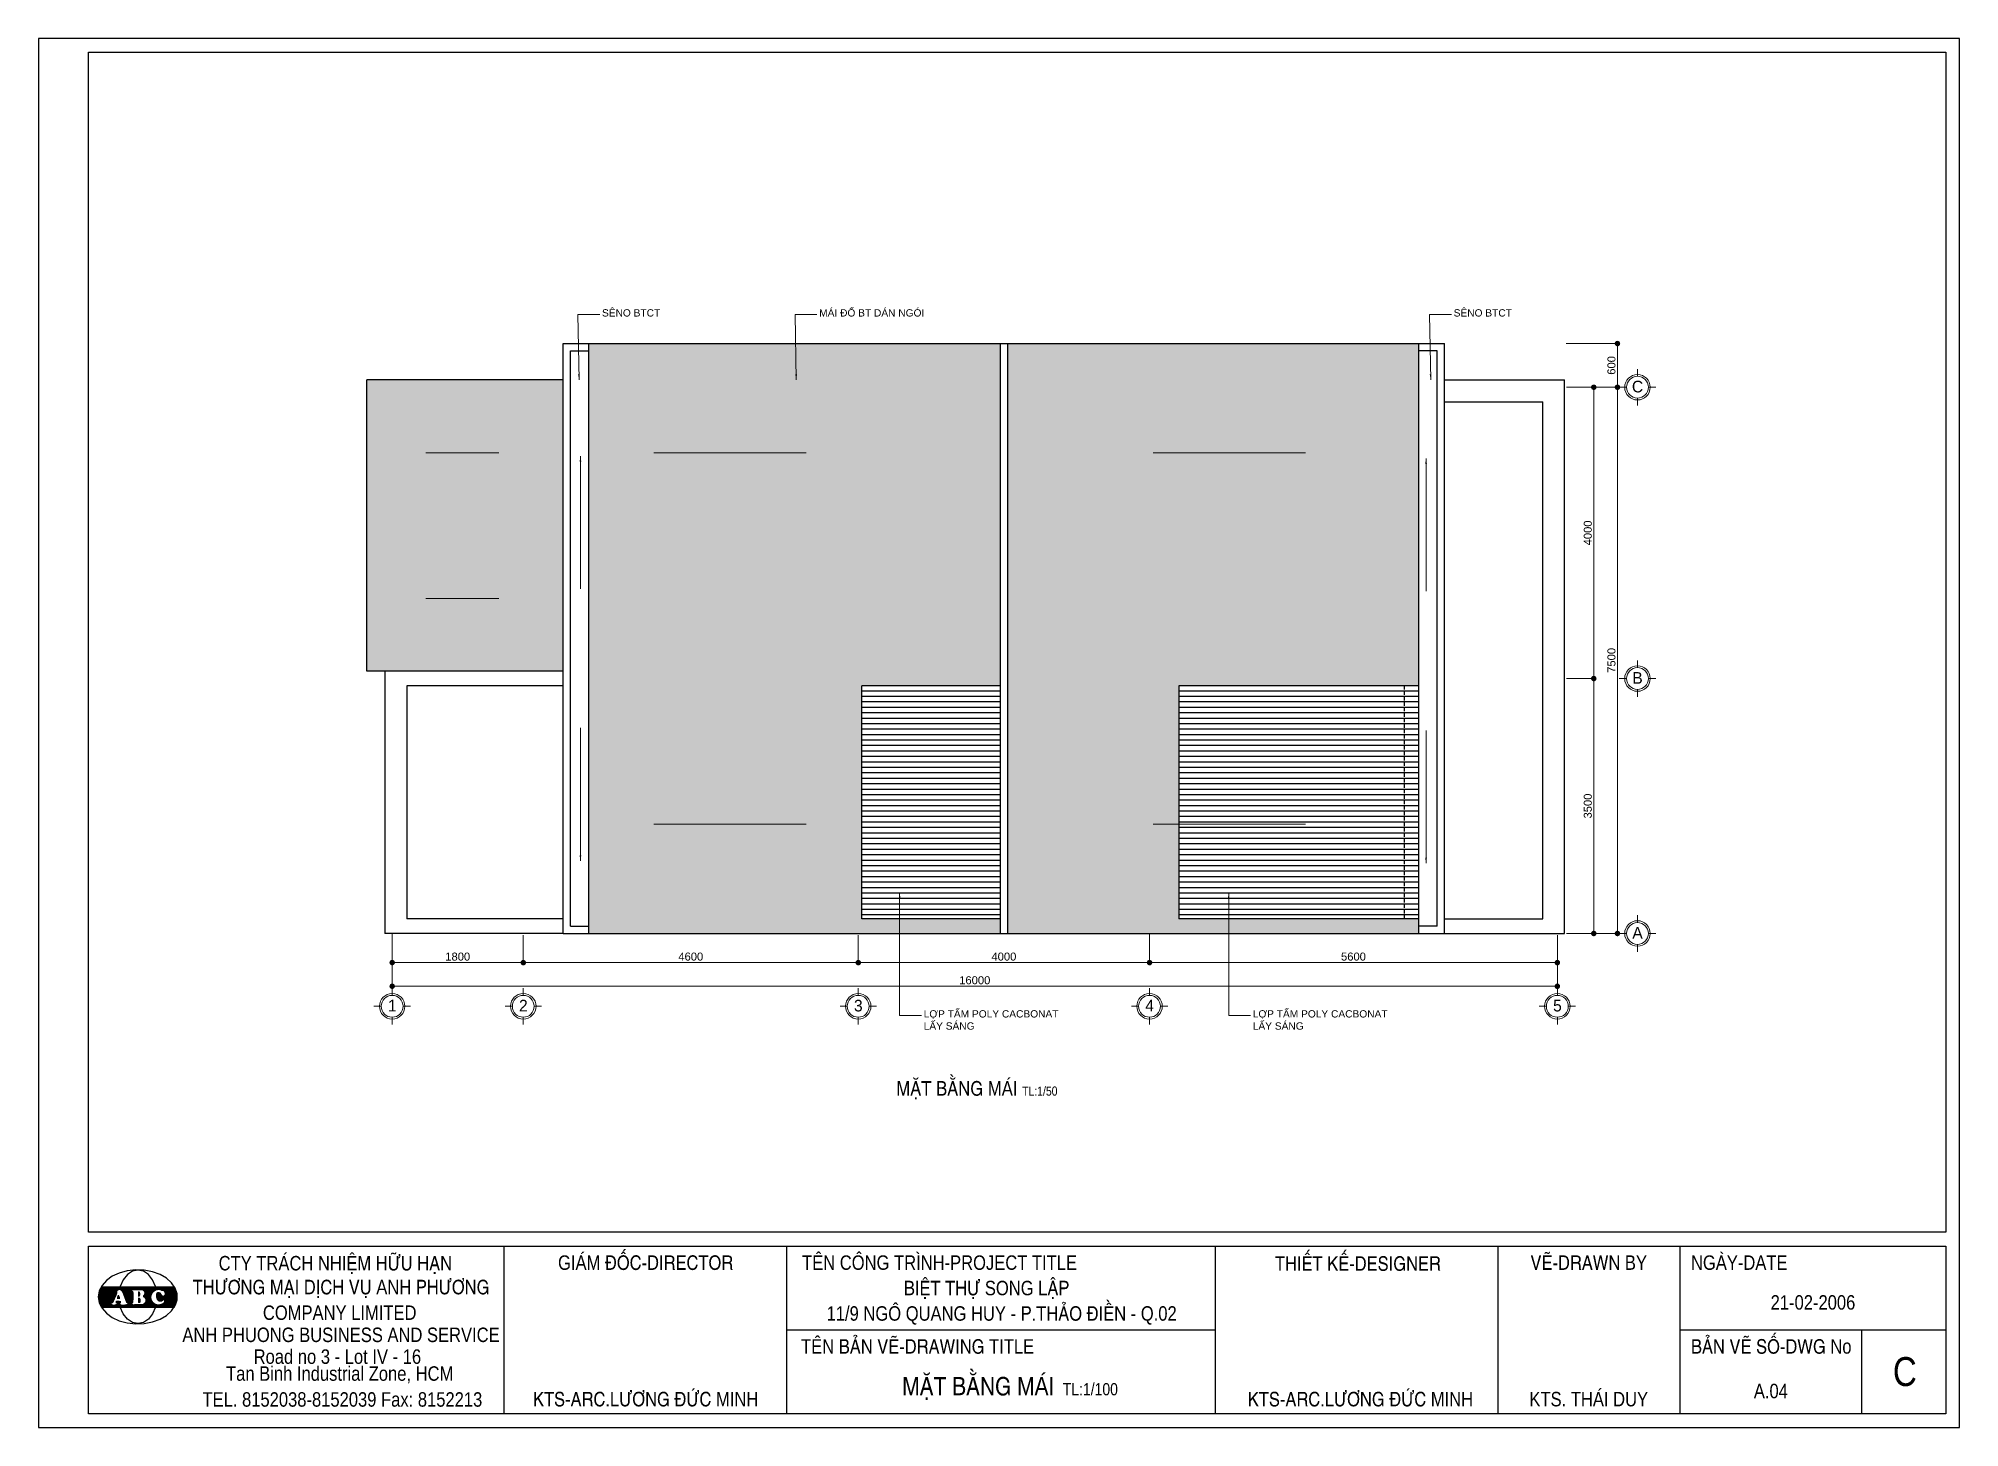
# Model space of a CAD drawing. Header units: millimetres. Extents: x -257631 to 60726, y -119421 to -4977.
# Drawn here: x -203084 to -150322, y -43125 to -4977 of the extents above; entities that cross this region are included whole.
import ezdxf
from ezdxf.enums import TextEntityAlignment as Align

# ---------------------------------------------------------------- set-up
doc = ezdxf.new("R2010")
doc.units = ezdxf.units.MM
doc.header["$LTSCALE"] = 400
doc.header["$MEASUREMENT"] = 0
doc.header["$PDMODE"] = 35
doc.linetypes.add('HIDDEN', pattern=[0.375, 0.25, -0.125])
for name, color, linetype in [('DIM', 144, 'Continuous'), ('HACTH', 8, 'Continuous'), ('hatch', 9, 'Continuous'), ('KHUNG', 5, 'Continuous'), ('net 2', 7, 'Continuous'), ('net 3', 144, 'Continuous'), ('THAY', 7, 'Continuous'), ('VTH-TRUC', 1, 'Continuous')]:
    doc.layers.add(name, color=color, linetype=linetype)
doc.styles.add('100_tieude', font='VAVOB.TTF', dxfattribs={"height": 500})
doc.styles.add('VNI-AVO', font='vhelven.ttf', dxfattribs={"height": 220})
doc.styles.add('VNI-HEL-CON', font='vhelvcn.ttf')
doc.dimstyles.new('10', dxfattribs={"dimscale": 0, "dimtxt": 2, "dimasz": 80, "dimexe": 100, "dimexo": 50, "dimgap": 50, "dimtad": 1, "dimdec": 0, "dimlfac": 0.1, "dimzin": 9, "dimtxsty": 'VNI-AVO', "dimblk": 'DOT', "dimcen": 0, "dimdle": 150, "dimclrd": 146, "dimclre": 146, "dimclrt": 7, "dimadec": 0, "dimazin": 0, "dimtfac": 1, "dimtdec": 0, "dimtix": 1, "dimtmove": 2, "dimatfit": 3, "dimfxl": 0, "dimlwd": 13, "dimlwe": 13, "dimarcsym": 0})
doc.dimstyles.new('style-50', dxfattribs={"dimscale": 0, "dimtxt": 2.3, "dimasz": 150, "dimexe": 50, "dimexo": 50, "dimgap": 50, "dimtad": 1, "dimdec": 0, "dimlfac": 0.5, "dimzin": 9, "dimtxsty": 'VNI-AVO', "dimblk": 'DOT', "dimcen": 0, "dimdle": 150, "dimclrd": 146, "dimclre": 146, "dimclrt": 7, "dimadec": 0, "dimazin": 0, "dimtfac": 1, "dimtdec": 0, "dimtix": 1, "dimtmove": 2, "dimatfit": 3, "dimfxl": 0, "dimlwd": 13, "dimlwe": 13, "dimarcsym": 0})

msp = doc.modelspace()

# ---------------------------------------------------------------- texts
at = {"style": 'VNI-HEL-CON'}
for s, height, p in [('CTY TRAÙCH NHIEÄM HÖÕU HAÏN', 396.889, (-194929.1, -38809)), ('GIAÙM ÑOÁC-DIRECTOR', 396.889, (-186407.8, -38793.6)), ('THIEÁT KEÁ-DESIGNER', 396.889, (-166845.1, -38817.7)), ('VEÕ-DRAWN BY', 396.889, (-160506.3, -38793.6)), ('THÖÔNG MAÏI DÒCH VUÏ ANH PHÖÔNG', 396.889, (-194772.9, -39464.8)), ('COMPANY LIMITED', 396.889, (-194809.7, -40168.2)), ('ANH PHUONG BUSINESS AND SERVICE', 396.889, (-194772.9, -40776.3)), ('Road no 3 - Lot IV - 16 ', 396.889, (-194809.7, -41374.9)), ('Tan Binh Industrial Zone, HCM', 396.889, (-194809.7, -41839.7)), ('TEL. 8152038-8152039 Fax: 8152213', 396.889, (-194736, -42551.3)), ('KTS-ARC.LÖÔNG ÑÖÙC MINH', 396.889, (-186407.8, -42542)), ('KTS-ARC.LÖÔNG ÑÖÙC MINH', 396.889, (-166776, -42542)), ('KTS. THAÙI DUY', 396.889, (-160506.3, -42542)), ('A.04', 396.89, (-155504.1, -42319.6))]:
    msp.add_text(s, height=height, dxfattribs=at).set_placement(p, align=Align.CENTER)
for s, height, p in [('TEÂN COÂNG TRÌNH-PROJECT TITLE', 396.889, (-182110.9, -38793.6)), ('NGAØY-DATE', 396.89, (-157698.7, -38793.6)), ('BIEÄT THÖÏ SONG LAÄP', 396.889, (-179315.3, -39491.8)), ('21-02-2006', 396.89, (-155510.5, -39886.1)), ('11/9 NGOÂ QUANG HUY - P.THAÛO ÑIEÀN - Q.02', 396.889, (-181437.9, -40190.1)), ('TEÂN BAÛN VEÕ-DRAWING TITLE', 396.889, (-182139, -41095.3)), ('BAÛN VEÕ SOÁ-DWG No', 396.889, (-157698.7, -41095.3)), ('C', 793.8, (-152153.3, -41984.2))]:
    msp.add_text(s, height=height, dxfattribs=at).set_placement(p)
at = {"attachment_point": 5, "style": 'VNI-HEL-CON'}
for s, insert, char_height in [('{\\H1.512x;MAËT BAÈNG MAÙI \\H0.625x;TL:1/50\\H0.2646x;}', (-177309.2, -33860.1), 264.6), ('{\\H1x;MAËT BAÈNG MAÙI \\H0.4516x; \\H1.476x;TL:1/100\\H0.5x;}', (-176398.3, -42050.5), 502.187)]:
    msp.add_mtext(s, dxfattribs=dict(at, insert=insert, char_height=char_height))
at = {"layer": 'THAY', "ltscale": 5, "char_height": 200, "attachment_point": 1, "style": 'VNI-AVO'}
for s, insert in [('SEÂNO BTCT', (-187605.8, -12413.9)), ('MAÙI ÑOÅ BT DAÙN NGOÙI', (-181641.3, -12413.9)), ('SEÂNO BTCT', (-164215.6, -12413.9)), ('LÔÏP TAÁM POLY CACBONAT\\PLAÁY SAÙNG', (-178771.2, -31663.9)), ('LÔÏP TAÁM POLY CACBONAT\\PLAÁY SAÙNG', (-169733.2, -31663.9))]:
    msp.add_mtext(s, dxfattribs=dict(at, insert=insert))

# ---------------------------------------------------------------- blocks, each defined once
blk = doc.blocks.new('_Dot')
at = {"color": 0, "linetype": 'ByBlock', "lineweight": -2}
blk.add_line((-0.5, 0), (-1, 0), dxfattribs=at)
at = {"color": 0, "linetype": 'ByBlock', "lineweight": 100, "const_width": 0.5}
blk.add_lwpolyline([(-0.25, 0, 1), (0.25, 0, 1)], format="xyb", close=True, dxfattribs=at)
blk = doc.blocks.new('*D364')
at = {"layer": 'Defpoints', "color": 0}
for p in [(67208, 125333), (68664, 125333), (67214, 124133)]:
    blk.add_point(p, dxfattribs=at)
at = {"layer": 'KHUNG', "color": 146, "lineweight": 13}
for p, q in [((67258, 125333), (68714, 125333)), ((68664, 124283), (68664, 125183)), ((67264, 124133), (68714, 124133))]:
    blk.add_line(p, q, dxfattribs=at)
at = {"layer": 'KHUNG', "color": 146, "lineweight": 13, "xscale": 150, "yscale": 150, "zscale": 150}
for p, rotation in [((68664, 125333), 89.99999999998987), ((68664, 124133), 269.9999999999899)]:
    blk.add_blockref('_Dot', p, dxfattribs=dict(at, rotation=rotation))
at = {"layer": 'KHUNG', "color": 7, "insert": (68500, 124733), "char_height": 220, "attachment_point": 5, "rotation": 90, "style": 'VNI-AVO'}
blk.add_mtext('600', dxfattribs=at)
blk = doc.blocks.new('*D361')
at = {"layer": 'Defpoints', "color": 0}
for p in [(67214, 116133), (68014, 116133), (67214, 109133)]:
    blk.add_point(p, dxfattribs=at)
at = {"layer": 'DIM', "color": 146, "lineweight": 13}
for p, q in [((67264, 116133), (68064, 116133)), ((68014, 109283), (68014, 115983)), ((67264, 109133), (68064, 109133))]:
    blk.add_line(p, q, dxfattribs=at)
at = {"layer": 'DIM', "color": 146, "lineweight": 13, "xscale": 150, "yscale": 150, "zscale": 150}
for p, rotation in [((68014, 116133), 89.99999999998987), ((68014, 109133), 269.9999999999899)]:
    blk.add_blockref('_Dot', p, dxfattribs=dict(at, rotation=rotation))
at = {"layer": 'DIM', "color": 7, "insert": (67850, 112633), "char_height": 220, "attachment_point": 5, "rotation": 90, "style": 'VNI-AVO'}
blk.add_mtext('3500', dxfattribs=at)
blk = doc.blocks.new('*D362')
at = {"layer": 'Defpoints', "color": 0}
for p in [(67214, 124133), (68014, 124133), (67214, 116133)]:
    blk.add_point(p, dxfattribs=at)
at = {"layer": 'DIM', "color": 146, "lineweight": 13}
for p, q in [((67264, 124133), (68064, 124133)), ((68014, 116283), (68014, 123983)), ((67264, 116133), (68064, 116133))]:
    blk.add_line(p, q, dxfattribs=at)
at = {"layer": 'DIM', "color": 146, "lineweight": 13, "xscale": 150, "yscale": 150, "zscale": 150}
for p, rotation in [((68014, 124133), 89.99999999998987), ((68014, 116133), 269.9999999999899)]:
    blk.add_blockref('_Dot', p, dxfattribs=dict(at, rotation=rotation))
at = {"layer": 'DIM', "color": 7, "insert": (67850, 120133), "char_height": 220, "attachment_point": 5, "rotation": 90, "style": 'VNI-AVO'}
blk.add_mtext('4000', dxfattribs=at)
blk = doc.blocks.new('TRUC')
at = {"layer": 'KHUNG', "lineweight": 20}
blk.add_circle((0, -500), 300, dxfattribs=at)
at = {"layer": 'VTH-TRUC', "color": 2, "lineweight": 20}
for p, q in [((0, -200), (0, 0)), ((-300, -500), (-500, -500)), ((300, -500), (500, -500)), ((0, -800), (0, -1000))]:
    blk.add_line(p, q, dxfattribs=at)
blk.add_circle((0, -500), 350, dxfattribs=at)
at = {"layer": 'VTH-TRUC', "color": 7, "style": '100_tieude'}
blk.add_attdef('A', text='', height=320, dxfattribs=at).set_placement((2, -482), align=Align.MIDDLE_CENTER)
blk = doc.blocks.new('*D363')
at = {"layer": 'Defpoints', "color": 0}
for p in [(67214, 124133), (68664, 124133), (67214, 109133)]:
    blk.add_point(p, dxfattribs=at)
at = {"layer": 'DIM', "color": 146, "lineweight": 13}
for p, q in [((67264, 124133), (68714, 124133)), ((68664, 109283), (68664, 123983)), ((67264, 109133), (68714, 109133))]:
    blk.add_line(p, q, dxfattribs=at)
at = {"layer": 'DIM', "color": 146, "lineweight": 13, "xscale": 150, "yscale": 150, "zscale": 150}
for p, rotation in [((68664, 124133), 89.99999999998987), ((68664, 109133), 269.9999999999899)]:
    blk.add_blockref('_Dot', p, dxfattribs=dict(at, rotation=rotation))
at = {"layer": 'DIM', "color": 7, "insert": (68500, 116633), "char_height": 220, "attachment_point": 5, "rotation": 90, "style": 'VNI-AVO'}
blk.add_mtext('7500', dxfattribs=at)
blk = doc.blocks.new('*D356')
at = {"layer": 'Defpoints', "color": 0}
for p in [(35014, 109183), (67014, 109133), (67014, 107683)]:
    blk.add_point(p, dxfattribs=at)
at = {"layer": 'HACTH', "color": 146, "lineweight": 13}
for p, q in [((35014, 109133), (35014, 107633)), ((67014, 109083), (67014, 107633)), ((35164, 107683), (66864, 107683))]:
    blk.add_line(p, q, dxfattribs=at)
at = {"layer": 'HACTH', "color": 146, "lineweight": 13, "xscale": 150, "yscale": 150, "zscale": 150}
for p, rotation in [((35014, 107683), 179.9999999999899), ((67014, 107683), 359.9999999999899)]:
    blk.add_blockref('_Dot', p, dxfattribs=dict(at, rotation=rotation))
at = {"layer": 'HACTH', "color": 7, "insert": (51014, 107847), "char_height": 220, "attachment_point": 5, "style": 'VNI-AVO'}
blk.add_mtext('16000', dxfattribs=at)
blk = doc.blocks.new('*D357')
at = {"layer": 'Defpoints', "color": 0}
for p in [(55814, 109183), (67014, 109133), (67014, 108333)]:
    blk.add_point(p, dxfattribs=at)
at = {"layer": 'HACTH', "color": 146, "lineweight": 13}
for p, q in [((55814, 109133), (55814, 108283)), ((67014, 109083), (67014, 108283)), ((55964, 108333), (66864, 108333))]:
    blk.add_line(p, q, dxfattribs=at)
at = {"layer": 'HACTH', "color": 146, "lineweight": 13, "xscale": 150, "yscale": 150, "zscale": 150}
for p, rotation in [((55814, 108333), 179.9999999999899), ((67014, 108333), 359.9999999999899)]:
    blk.add_blockref('_Dot', p, dxfattribs=dict(at, rotation=rotation))
at = {"layer": 'HACTH', "color": 7, "insert": (61414, 108497), "char_height": 220, "attachment_point": 5, "style": 'VNI-AVO'}
blk.add_mtext('5600', dxfattribs=at)
blk = doc.blocks.new('*D358')
at = {"layer": 'Defpoints', "color": 0}
for p in [(47814, 109133), (55814, 109183), (55814, 108333)]:
    blk.add_point(p, dxfattribs=at)
at = {"layer": 'HACTH', "color": 146, "lineweight": 13}
for p, q in [((47814, 109083), (47814, 108283)), ((55814, 109133), (55814, 108283)), ((47964, 108333), (55664, 108333))]:
    blk.add_line(p, q, dxfattribs=at)
at = {"layer": 'HACTH', "color": 146, "lineweight": 13, "xscale": 150, "yscale": 150, "zscale": 150}
for p, rotation in [((47814, 108333), 179.9999999999899), ((55814, 108333), 359.9999999999899)]:
    blk.add_blockref('_Dot', p, dxfattribs=dict(at, rotation=rotation))
at = {"layer": 'HACTH', "color": 7, "insert": (51814, 108497), "char_height": 220, "attachment_point": 5, "style": 'VNI-AVO'}
blk.add_mtext('4000', dxfattribs=at)
blk = doc.blocks.new('*D359')
at = {"layer": 'Defpoints', "color": 0}
for p in [(38614, 109133), (47814, 109133), (47814, 108333)]:
    blk.add_point(p, dxfattribs=at)
at = {"layer": 'HACTH', "color": 146, "lineweight": 13}
for p, q in [((38614, 109083), (38614, 108283)), ((47814, 109083), (47814, 108283)), ((38764, 108333), (47664, 108333))]:
    blk.add_line(p, q, dxfattribs=at)
at = {"layer": 'HACTH', "color": 146, "lineweight": 13, "xscale": 150, "yscale": 150, "zscale": 150}
for p, rotation in [((38614, 108333), 179.9999999999899), ((47814, 108333), 359.9999999999899)]:
    blk.add_blockref('_Dot', p, dxfattribs=dict(at, rotation=rotation))
at = {"layer": 'HACTH', "color": 7, "insert": (43214, 108497), "char_height": 220, "attachment_point": 5, "style": 'VNI-AVO'}
blk.add_mtext('4600', dxfattribs=at)
blk = doc.blocks.new('*D360')
at = {"layer": 'Defpoints', "color": 0}
for p in [(35014, 109183), (38614, 109133), (38614, 108333)]:
    blk.add_point(p, dxfattribs=at)
at = {"layer": 'HACTH', "color": 146, "lineweight": 13}
for p, q in [((35014, 109133), (35014, 108283)), ((38614, 109083), (38614, 108283)), ((35164, 108333), (38464, 108333))]:
    blk.add_line(p, q, dxfattribs=at)
at = {"layer": 'HACTH', "color": 146, "lineweight": 13, "xscale": 150, "yscale": 150, "zscale": 150}
for p, rotation in [((35014, 108333), 179.9999999999899), ((38614, 108333), 359.9999999999899)]:
    blk.add_blockref('_Dot', p, dxfattribs=dict(at, rotation=rotation))
at = {"layer": 'HACTH', "color": 7, "insert": (36814, 108497), "char_height": 220, "attachment_point": 5, "style": 'VNI-AVO'}
blk.add_mtext('1800', dxfattribs=at)
blk = doc.blocks.new('*X2')
at = {"color": 0}
for p, q in [((194.97, 211.2), (203.73, 211.2)), ((194.97, 211.1), (203.68, 211.1)), ((194.97, 211), (203.63, 211)), ((194.97, 210.9), (203.58, 210.9)), ((194.97, 210.8), (203.53, 210.8)), ((194.97, 210.7), (203.48, 210.7)), ((194.98, 211.4), (203.83, 211.4)), ((194.98, 211.3), (203.78, 211.3)), ((194.98, 210.6), (203.43, 210.6)), ((194.98, 210.5), (203.38, 210.5)), ((194.99, 211.5), (203.88, 211.5)), ((194.99, 210.4), (203.33, 210.4)), ((194.99, 210.3), (203.28, 210.3)), ((195, 211.6), (203.93, 211.6)), ((195, 210.2), (203.23, 210.2)), ((195.01, 211.7), (203.98, 211.7)), ((195.01, 210.1), (203.18, 210.1)), ((195.02, 211.8), (204.03, 211.8)), ((195.02, 210), (203.13, 210)), ((195.03, 211.9), (204.08, 211.9)), ((195.04, 209.9), (203.08, 209.9)), ((195.05, 212), (204.13, 212)), ((195.05, 209.8), (203.03, 209.8)), ((195.06, 212.1), (204.18, 212.1)), ((195.07, 209.7), (202.98, 209.7)), ((195.08, 212.2), (204.23, 212.2)), ((195.08, 209.6), (202.93, 209.6)), ((195.09, 212.3), (204.28, 212.3)), ((195.1, 209.5), (202.88, 209.5)), ((195.11, 212.4), (204.33, 212.4)), ((195.12, 209.4), (202.83, 209.4)), ((195.13, 212.5), (204.38, 212.5)), ((195.14, 209.3), (202.78, 209.3)), ((195.15, 212.6), (204.39, 212.6)), ((195.16, 209.2), (202.73, 209.2)), ((195.18, 212.7), (204.41, 212.7)), ((195.19, 209.1), (202.68, 209.1)), ((195.2, 212.8), (204.43, 212.8)), ((195.21, 209), (202.63, 209)), ((195.23, 212.9), (204.45, 212.9)), ((195.24, 208.9), (202.58, 208.9)), ((195.25, 213), (204.46, 213)), ((195.28, 213.1), (204.48, 213.1)), ((195.31, 213.2), (204.51, 213.2)), ((195.34, 213.3), (204.5, 213.3)), ((195.38, 213.4), (204.48, 213.4)), ((195.41, 213.5), (204.46, 213.5)), ((195.45, 213.6), (204.46, 213.6)), ((195.48, 213.7), (204.5, 213.7)), ((195.52, 213.8), (204.55, 213.8)), ((195.56, 213.9), (204.59, 213.9)), ((195.6, 214), (204.69, 214)), ((195.65, 214.1), (204.8, 214.1)), ((195.69, 214.2), (204.98, 214.2)), ((195.74, 214.3), (205.31, 214.3)), ((195.79, 214.4), (234.23, 214.4)), ((195.84, 214.5), (234.18, 214.5)), ((195.89, 214.6), (234.13, 214.6)), ((195.95, 214.7), (234.07, 214.7)), ((196.01, 214.8), (234.01, 214.8)), ((196.06, 214.9), (233.96, 214.9)), ((196.12, 215), (233.9, 215)), ((196.19, 215.1), (233.83, 215.1)), ((196.25, 215.2), (233.77, 215.2)), ((196.32, 215.3), (233.7, 215.3)), ((196.39, 215.4), (233.63, 215.4)), ((196.46, 215.5), (233.56, 215.5)), ((203.89, 208.9), (206.1, 208.9)), ((204.09, 209), (205.54, 209)), ((204.47, 210.5), (205.82, 210.5)), ((204.47, 210.4), (205.84, 210.4)), ((204.48, 210.6), (205.81, 210.6)), ((204.5, 210.3), (205.84, 210.3)), ((204.53, 210.7), (205.78, 210.7)), ((204.57, 210.8), (205.72, 210.8)), ((204.62, 210.9), (205.66, 210.9)), ((204.66, 211), (205.6, 211)), ((204.71, 211.1), (205.54, 211.1)), ((204.76, 211.2), (205.49, 211.2)), ((204.8, 211.3), (205.44, 211.3)), ((204.85, 211.4), (205.39, 211.4)), ((204.91, 211.5), (205.31, 211.5)), ((205.07, 211.6), (205.23, 211.6)), ((205.94, 214.3), (224.91, 214.3)), ((206.27, 214.2), (212.19, 214.2)), ((206.43, 214.1), (212.09, 214.1)), ((206.55, 214), (212.07, 214)), ((206.64, 213.9), (212.05, 213.9)), ((206.72, 213.8), (212.03, 213.8)), ((206.81, 213.7), (212, 213.7)), ((206.89, 213.6), (212.04, 213.6)), ((206.98, 213.5), (212.1, 213.5)), ((207.05, 213.4), (212.22, 213.4)), ((207.12, 213.3), (212.41, 213.3)), ((207.19, 213.2), (212.54, 213.2)), ((207.26, 213.1), (212.61, 213.1)), ((207.33, 213), (212.65, 213)), ((207.37, 212.9), (212.69, 212.9)), ((207.41, 212.8), (212.73, 212.8)), ((207.45, 212.7), (212.77, 212.7)), ((207.49, 212.6), (212.77, 212.6)), ((207.53, 212.5), (212.77, 212.5)), ((207.57, 212.4), (212.77, 212.4)), ((207.61, 212.3), (212.77, 212.3)), ((207.65, 212.2), (212.77, 212.2)), ((207.7, 212.1), (212.77, 212.1)), ((207.74, 212), (212.77, 212)), ((207.78, 211.9), (212.77, 211.9)), ((207.82, 211.8), (212.76, 211.8)), ((207.86, 211.7), (212.76, 211.7)), ((207.9, 211.6), (212.75, 211.6)), ((207.94, 211.5), (212.75, 211.5)), ((207.98, 211.4), (212.75, 211.4)), ((208.02, 211.3), (212.74, 211.3)), ((208.06, 211.2), (212.74, 211.2)), ((208.1, 211.1), (212.74, 211.1)), ((208.14, 211), (212.73, 211)), ((208.18, 210.9), (212.73, 210.9)), ((208.23, 210.8), (212.73, 210.8)), ((208.27, 210.7), (212.72, 210.7)), ((208.31, 210.6), (212.72, 210.6)), ((208.36, 210.5), (212.72, 210.5)), ((208.4, 210.4), (212.71, 210.4)), ((208.44, 210.3), (212.71, 210.3)), ((208.49, 210.2), (212.71, 210.2)), ((208.53, 210.1), (212.7, 210.1)), ((208.57, 210), (212.7, 210)), ((208.62, 209.9), (212.7, 209.9)), ((208.66, 209.8), (212.69, 209.8)), ((208.7, 209.7), (212.69, 209.7)), ((208.75, 209.6), (212.68, 209.6)), ((208.79, 209.5), (212.67, 209.5)), ((208.84, 209.4), (212.67, 209.4)), ((208.88, 209.3), (212.66, 209.3)), ((208.92, 209.2), (212.65, 209.2)), ((208.97, 209.1), (212.65, 209.1)), ((209.01, 209), (212.64, 209)), ((209.05, 208.9), (212.62, 208.9)), ((214.51, 214.2), (214.64, 214.2)), ((215.1, 213.1), (215.85, 213.1)), ((215.1, 212.1), (216.09, 212.1)), ((215.1, 212), (216.09, 212)), ((215.1, 211.9), (216.08, 211.9)), ((215.1, 211.8), (216.05, 211.8)), ((215.1, 211.7), (216.02, 211.7)), ((215.1, 211.6), (215.98, 211.6)), ((215.1, 211.5), (215.83, 211.5)), ((215.1, 210.1), (216.12, 210.1)), ((215.1, 210), (216.16, 210)), ((215.1, 209.9), (216.19, 209.9)), ((215.1, 209.8), (216.23, 209.8)), ((215.1, 209.7), (216.26, 209.7)), ((215.1, 209.6), (216.27, 209.6)), ((215.1, 209.5), (216.29, 209.5)), ((215.1, 209.4), (216.3, 209.4)), ((215.1, 209.3), (216.31, 209.3)), ((215.1, 209.2), (216.3, 209.2)), ((215.1, 209.1), (216.29, 209.1)), ((215.1, 209), (216.28, 209)), ((215.11, 213), (215.9, 213)), ((215.11, 212.5), (216.07, 212.5)), ((215.11, 212.4), (216.09, 212.4)), ((215.11, 212.3), (216.1, 212.3)), ((215.11, 212.2), (216.1, 212.2)), ((215.12, 212.9), (215.95, 212.9)), ((215.12, 212.8), (216, 212.8)), ((215.12, 212.7), (216.04, 212.7)), ((215.12, 212.6), (216.05, 212.6)), ((215.13, 210.2), (216.02, 210.2)), ((215.13, 208.9), (216.27, 208.9)), ((215.17, 211.4), (215.67, 211.4)), ((215.18, 210.3), (215.9, 210.3)), ((215.25, 213.2), (215.64, 213.2)), ((215.3, 210.4), (215.3, 210.4)), ((217.19, 214.2), (224.42, 214.2)), ((217.44, 214.1), (224.14, 214.1)), ((217.68, 214), (223.91, 214)), ((217.74, 211.3), (221.8, 211.3)), ((217.75, 211.2), (221.78, 211.2)), ((217.76, 211.4), (221.81, 211.4)), ((217.81, 211.5), (221.82, 211.5)), ((217.82, 211.1), (221.77, 211.1)), ((217.83, 213.9), (223.71, 213.9)), ((217.95, 211.6), (221.84, 211.6)), ((217.97, 213.8), (223.53, 213.8)), ((218.02, 211), (221.75, 211)), ((218.06, 211.7), (221.85, 211.7)), ((218.09, 213.7), (223.38, 213.7)), ((218.12, 211.8), (221.88, 211.8)), ((218.15, 213.6), (223.22, 213.6)), ((218.18, 211.9), (221.91, 211.9)), ((218.19, 210.9), (221.75, 210.9)), ((218.21, 213.5), (223.1, 213.5)), ((218.23, 212), (221.95, 212)), ((218.28, 213.4), (222.98, 213.4)), ((218.28, 212.1), (221.99, 212.1)), ((218.33, 213.3), (222.86, 213.3)), ((218.33, 212.2), (222.04, 212.2)), ((218.34, 210.8), (221.75, 210.8)), ((218.35, 213.2), (222.75, 213.2)), ((218.36, 213.1), (222.66, 213.1)), ((218.37, 212.3), (222.08, 212.3)), ((218.38, 213), (222.57, 213)), ((218.4, 212.9), (222.48, 212.9)), ((218.41, 212.8), (222.41, 212.8)), ((218.41, 212.7), (222.33, 212.7)), ((218.41, 212.4), (222.13, 212.4)), ((218.42, 212.6), (222.26, 212.6)), ((218.43, 212.5), (222.19, 212.5)), ((218.44, 210.7), (221.75, 210.7)), ((218.54, 210.6), (221.76, 210.6)), ((218.64, 210.5), (221.76, 210.5)), ((218.73, 210.4), (221.77, 210.4)), ((218.77, 210.3), (221.79, 210.3)), ((218.82, 210.2), (221.82, 210.2)), ((218.86, 210.1), (221.84, 210.1)), ((218.88, 208.9), (222.37, 208.9)), ((218.91, 210), (221.86, 210)), ((218.91, 209), (222.29, 209)), ((218.93, 209.1), (222.22, 209.1)), ((218.95, 209.9), (221.88, 209.9)), ((218.95, 209.3), (222.11, 209.3)), ((218.95, 209.2), (222.15, 209.2)), ((218.96, 209.6), (221.99, 209.6)), ((218.96, 209.5), (222.03, 209.5)), ((218.96, 209.4), (222.07, 209.4)), ((218.97, 209.8), (221.91, 209.8)), ((218.97, 209.7), (221.94, 209.7)), ((224.31, 211.8), (227.07, 211.8)), ((224.31, 211.7), (227.15, 211.7)), ((224.31, 211.6), (227.24, 211.6)), ((224.31, 211.5), (227.35, 211.5)), ((224.31, 211.4), (227.47, 211.4)), ((224.31, 211.3), (227.64, 211.3)), ((224.31, 211.2), (235.04, 211.2)), ((224.32, 212), (226.93, 212)), ((224.32, 211.9), (227, 211.9)), ((224.33, 211.1), (235.05, 211.1)), ((224.34, 212.1), (226.85, 212.1)), ((224.36, 211), (235.05, 211)), ((224.37, 212.2), (226.78, 212.2)), ((224.38, 210.9), (235.05, 210.9)), ((224.4, 212.3), (226.7, 212.3)), ((224.4, 210.8), (235.05, 210.8)), ((224.42, 210.7), (235.05, 210.7)), ((224.44, 212.4), (226.62, 212.4)), ((224.47, 210.6), (235.04, 210.6)), ((224.5, 212.5), (226.53, 212.5)), ((224.51, 210.5), (235.04, 210.5)), ((224.56, 210.4), (235.03, 210.4)), ((224.57, 212.6), (226.42, 212.6)), ((224.6, 210.3), (235.02, 210.3)), ((224.64, 210.2), (235.02, 210.2)), ((224.67, 212.7), (226.29, 212.7)), ((224.68, 210.1), (235.01, 210.1)), ((224.74, 210), (235, 210)), ((224.79, 212.8), (226.12, 212.8)), ((224.81, 209.9), (234.98, 209.9)), ((224.88, 209.8), (234.97, 209.8)), ((224.94, 212.9), (225.88, 212.9)), ((224.95, 209.7), (227.98, 209.7)), ((225.07, 209.6), (227.83, 209.6)), ((225.19, 209.5), (227.69, 209.5)), ((225.32, 209.4), (227.52, 209.4)), ((225.46, 209.3), (227.34, 209.3)), ((225.7, 209.2), (227.15, 209.2)), ((226.2, 209.1), (226.47, 209.1)), ((226.21, 214.3), (234.28, 214.3)), ((226.5, 214.2), (234.32, 214.2)), ((226.76, 214.1), (234.37, 214.1)), ((227.03, 214), (234.41, 214)), ((227.25, 213.9), (227.54, 213.9)), ((227.95, 213.9), (234.46, 213.9)), ((228.01, 211.3), (235.04, 211.3)), ((228.12, 213.8), (234.5, 213.8)), ((228.22, 213.7), (234.54, 213.7)), ((228.25, 211.4), (235.03, 211.4)), ((228.3, 209.7), (234.95, 209.7)), ((228.31, 213.6), (234.57, 213.6)), ((228.38, 213.5), (234.61, 213.5)), ((228.38, 209.6), (234.94, 209.6)), ((228.39, 211.5), (235.03, 211.5)), ((228.43, 209.5), (234.92, 209.5)), ((228.44, 213.4), (234.64, 213.4)), ((228.47, 208.9), (234.78, 208.9)), ((228.48, 211.6), (235.02, 211.6)), ((228.48, 209.4), (234.9, 209.4)), ((228.48, 209), (234.81, 209)), ((228.49, 213.3), (234.68, 213.3)), ((228.5, 209.3), (234.88, 209.3)), ((228.5, 209.2), (234.86, 209.2)), ((228.5, 209.1), (234.83, 209.1)), ((228.53, 213.2), (234.71, 213.2)), ((228.55, 211.7), (235.01, 211.7)), ((228.56, 213.1), (234.74, 213.1)), ((228.6, 213), (234.77, 213)), ((228.61, 211.8), (235, 211.8)), ((228.63, 212.9), (234.79, 212.9)), ((228.63, 211.9), (234.99, 211.9)), ((228.64, 212.8), (234.82, 212.8)), ((228.65, 212.7), (234.84, 212.7)), ((228.65, 212), (234.97, 212)), ((228.67, 212.6), (234.87, 212.6)), ((228.68, 212.5), (234.89, 212.5)), ((228.68, 212.4), (234.91, 212.4)), ((228.68, 212.3), (234.93, 212.3)), ((228.68, 212.1), (234.96, 212.1)), ((228.69, 212.2), (234.94, 212.2)), ((195.26, 208.8), (202.51, 208.8)), ((195.29, 208.7), (202.41, 208.7)), ((195.32, 208.6), (202.31, 208.6)), ((195.35, 208.5), (202.21, 208.5)), ((195.39, 208.4), (202.11, 208.4)), ((195.42, 208.3), (201.87, 208.3)), ((195.46, 208.2), (201.69, 208.2)), ((195.5, 208.1), (201.56, 208.1)), ((195.54, 208), (201.55, 208)), ((195.58, 207.9), (201.54, 207.9)), ((195.62, 207.8), (201.53, 207.8)), ((195.67, 207.7), (201.54, 207.7)), ((195.71, 207.6), (201.59, 207.6)), ((195.76, 207.5), (201.64, 207.5)), ((195.81, 207.4), (201.77, 207.4)), ((195.86, 207.3), (202.31, 207.3)), ((195.91, 207.2), (234.1, 207.2)), ((195.97, 207.1), (234.05, 207.1)), ((196.03, 207), (233.99, 207)), ((196.09, 206.9), (233.93, 206.9)), ((196.15, 206.8), (233.87, 206.8)), ((196.21, 206.7), (233.81, 206.7)), ((196.28, 206.6), (233.74, 206.6)), ((196.34, 206.5), (233.68, 206.5)), ((196.41, 206.4), (233.61, 206.4)), ((196.49, 206.3), (233.53, 206.3)), ((203.32, 207.3), (206.6, 207.3)), ((203.86, 208.6), (206.38, 208.6)), ((203.86, 208.5), (206.34, 208.5)), ((203.87, 208.7), (206.37, 208.7)), ((203.87, 208.4), (206.25, 208.4)), ((203.88, 208.8), (206.35, 208.8)), ((203.89, 207.4), (206.25, 207.4)), ((204.17, 208.3), (206.16, 208.3)), ((204.18, 207.5), (206.12, 207.5)), ((204.27, 208.2), (206.02, 208.2)), ((204.3, 207.6), (206.03, 207.6)), ((204.35, 208.1), (205.89, 208.1)), ((204.41, 208), (205.87, 208)), ((204.41, 207.7), (205.94, 207.7)), ((204.43, 207.9), (205.87, 207.9)), ((204.44, 207.8), (205.87, 207.8)), ((208.42, 207.3), (234.16, 207.3)), ((209.1, 208.8), (212.6, 208.8)), ((209.14, 208.7), (212.58, 208.7)), ((209.18, 208.6), (212.56, 208.6)), ((209.21, 207.4), (212.44, 207.4)), ((209.23, 208.5), (212.48, 208.5)), ((209.45, 207.5), (212.17, 207.5)), ((209.49, 208.4), (212.39, 208.4)), ((209.66, 207.6), (212.06, 207.6)), ((209.7, 208.3), (212.28, 208.3)), ((209.76, 207.7), (212.02, 207.7)), ((209.86, 208.2), (212.13, 208.2)), ((209.86, 207.8), (212.01, 207.8)), ((209.91, 208.1), (212.06, 208.1)), ((209.91, 208), (212.02, 208)), ((209.91, 207.9), (212, 207.9)), ((213.37, 207.4), (224.62, 207.4)), ((215.15, 208.8), (216.25, 208.8)), ((215.18, 208.7), (216.19, 208.7)), ((215.21, 208.6), (216.13, 208.6)), ((215.28, 208.5), (216.04, 208.5)), ((215.59, 208.4), (215.74, 208.4)), ((217.47, 207.5), (224.23, 207.5)), ((217.69, 207.6), (223.96, 207.6)), ((217.89, 207.7), (223.78, 207.7)), ((218.07, 207.8), (223.6, 207.8)), ((218.2, 207.9), (223.42, 207.9)), ((218.34, 208), (223.26, 208)), ((218.44, 208.1), (223.14, 208.1)), ((218.51, 208.2), (223.01, 208.2)), ((218.59, 208.3), (222.89, 208.3)), ((218.66, 208.4), (222.76, 208.4)), ((218.73, 208.5), (222.67, 208.5)), ((218.81, 208.6), (222.59, 208.6)), ((218.84, 208.7), (222.52, 208.7)), ((218.86, 208.8), (222.44, 208.8)), ((226.21, 207.4), (234.21, 207.4)), ((226.62, 207.5), (234.26, 207.5)), ((226.93, 207.6), (234.31, 207.6)), ((227.18, 207.7), (234.35, 207.7)), ((227.42, 207.8), (234.4, 207.8)), ((227.73, 207.9), (234.44, 207.9)), ((227.91, 208), (234.48, 208)), ((228.03, 208.1), (234.52, 208.1)), ((228.12, 208.2), (234.56, 208.2)), ((228.2, 208.3), (234.6, 208.3)), ((228.25, 208.4), (234.63, 208.4)), ((228.31, 208.5), (234.66, 208.5)), ((228.35, 208.6), (234.7, 208.6)), ((228.39, 208.7), (234.73, 208.7)), ((228.43, 208.8), (234.76, 208.8))]:
    blk.add_line(p, q, dxfattribs=at)
blk = doc.blocks.new('LOGOABC1')
at = {"linetype": 'Continuous'}
for points in [[(-87.7, 0, 0), (-86.6, -5.8, 0), (-83.6, -11.2, 0), (-78.7, -16.2, 0), (-72.2, -20.4, 0), (-64.4, -23.6, 0), (-55.6, -25.8, 0), (-46.2, -26.7, 0), (-36.7, -26.4, 0), (-27.6, -24.9, 0), (-19.2, -22.2, 0), (-12, -18.4, 0), (-6.3, -13.8, 0), (-2.3, -8.5, 0), (-0.3, -2.9, 0), (-0.3, 2.9, 0), (-2.3, 8.5, 0), (-6.3, 13.8, 0), (-12, 18.4, 0), (-19.2, 22.2, 0), (-27.6, 24.9, 0), (-36.7, 26.4, 0), (-46.2, 26.7, 0), (-55.6, 25.8, 0), (-64.4, 23.6, 0), (-72.2, 20.4, 0), (-78.7, 16.2, 0), (-83.6, 11.2, 0), (-86.6, 5.8, 0), (-87.7, 0, 0)], [(-24.3, 10.2, 0), (-27.5, 16.9, 0), (-32.1, 22.1, 0), (-37.7, 25.4, 0), (-43.8, 26.5, 0), (-49.9, 25.4, 0), (-55.5, 22.1, 0), (-60.1, 16.9, 0), (-63.4, 10.2, 0)], [(-24.3, -10.2, 0), (-27.5, -16.9, 0), (-32.1, -22.1, 0), (-37.7, -25.4, 0), (-43.8, -26.5, 0), (-49.9, -25.4, 0), (-55.5, -22.1, 0), (-60.1, -16.9, 0), (-63.4, -10.2, 0)]]:
    blk.add_polyline3d(points, dxfattribs=at)
at = {"xscale": 2.186912887836101, "yscale": 2.186912887836101, "zscale": 2.186912887836101}
blk.add_blockref('*X2', (-514, -461.3), dxfattribs=at)

# ---------------------------------------------------------------- dimensions: what is measured, and where the dimension line sits
at = {"layer": 'DIM'}
for base, p1, p2, picture, middle in [((-160368.2, -14556.1), (-161168.2, -22556.1), (-161168.2, -14556.1), '*D362', (-160531.3, -18556.1)), ((-159718.2, -14556.1), (-161168.2, -29556.1), (-161168.2, -14556.1), '*D363', (-159881.3, -22056.1)), ((-160368.2, -22556.1), (-161168.2, -29556.1), (-161168.2, -22556.1), '*D361', (-160531.3, -26056.1))]:
    dim = msp.add_linear_dim(base=base, p1=p1, p2=p2, angle=90, dimstyle='style-50', override={"dimscale": 1}, dxfattribs=at)
    dim.commit()
    dim.dimension.update_dxf_attribs({"geometry": picture, "text_midpoint": middle, "insert": (-228381.8, -138689.6)})
at = {"layer": 'HACTH'}
for base, p1, p2, picture, middle in [((-161368.2, -31006.1), (-193368.2, -29506.1), (-161368.2, -29556.1), '*D356', (-177368.2, -30843)), ((-189768.2, -30356.1), (-193368.2, -29506.1), (-189768.2, -29556.1), '*D360', (-191568.2, -30193)), ((-172568.2, -30356.1), (-180568.2, -29556.1), (-172568.2, -29506.1), '*D358', (-176568.2, -30193)), ((-161368.2, -30356.1), (-172568.2, -29506.1), (-161368.2, -29556.1), '*D357', (-166968.2, -30193)), ((-180568.2, -30356.1), (-189768.2, -29556.1), (-180568.2, -29556.1), '*D359', (-185168.2, -30193))]:
    dim = msp.add_linear_dim(base=base, p1=p1, p2=p2, dimstyle='style-50', override={"dimscale": 1}, dxfattribs=at)
    dim.commit()
    dim.dimension.update_dxf_attribs({"geometry": picture, "text_midpoint": middle, "insert": (-228381.8, -138689.6)})
at = {"layer": 'KHUNG'}
dim = msp.add_linear_dim(base=(-159718.2, -13356.1), p1=(-161168.2, -14556.1), p2=(-161174.1, -13356.1), angle=90, dimstyle='style-50', override={"dimscale": 1}, dxfattribs=at)
dim.commit()
dim.dimension.update_dxf_attribs({"geometry": '*D364', "text_midpoint": (-159881.3, -13956.1), "insert": (-228381.8, -138689.6)})

# ---------------------------------------------------------------- hatches: boundary and pattern name
at = {"layer": 'HACTH'}
h = msp.add_hatch(dxfattribs=at)
h.set_pattern_fill('AR-RSHKE', color=256, scale=40, angle=90, style=0)
h.paths.add_polyline_path([(-188668.2, -14356.1), (-194068.2, -14356.1), (-194068.2, -22356.1), (-193368.2, -22356.1), (-188668.2, -22356.1)])
h.paths.add_polyline_path([(-176668.2, -13356.1), (-187968.2, -13356.1), (-187968.2, -29556.1), (-176668.2, -29556.1), (-176668.2, -29156.1), (-180468.2, -29156.1), (-180468.2, -22756.1), (-176668.2, -22756.1)])
h.paths.add_polyline_path([(-165168.2, -13356.1), (-176468.2, -13356.1), (-176468.2, -29556.1), (-165168.2, -29556.1), (-165168.2, -29156.1), (-171768.2, -29156.1), (-171768.2, -22756.1), (-165168.2, -22756.1)])
h = msp.add_hatch(dxfattribs=at)
h.set_pattern_fill('_USER', color=256, scale=150, style=0, pattern_type=0)
h.set_pattern_definition([(0, (-228381.76, -138689.58), (0, 150), [])])
h.paths.add_polyline_path([(-176668.2, -22756.1), (-180468.2, -22756.1), (-180468.2, -29156.1), (-176668.2, -29156.1)])
h.paths.add_polyline_path([(-165568.2, -22756.1), (-171768.2, -22756.1), (-171768.2, -29156.1), (-165568.2, -29156.1)])
h.paths.add_polyline_path([(-165168.2, -22756.1), (-165568.2, -22756.1), (-165568.2, -29156.1), (-165168.2, -29156.1)])

# ---------------------------------------------------------------- linework, layer by layer
msp.add_lwpolyline([(-203083.6, -43125.1), (-150321.7, -43125.1), (-150321.7, -4977.1), (-203083.6, -4977.1)], close=True, dxfattribs=at)
at = {"layer": 'KHUNG'}
for p, q in [((-190290.3, -42745.6), (-190290.3, -38142.2)), ((-182536.8, -38142.2), (-182536.8, -42745.6)), ((-170760.9, -42745.6), (-170760.9, -38142.2)), ((-163007.4, -38142.2), (-163007.4, -42745.6)), ((-158005.2, -38142.2), (-158005.2, -42745.6)), ((-182536.8, -40443.9), (-170760.9, -40443.9)), ((-158005.2, -40443.9), (-150701.3, -40443.9)), ((-153003, -42745.6), (-153003, -40443.9))]:
    msp.add_line(p, q, dxfattribs=at)
for points in [[(-201706.8, -5356.7), (-150701.3, -5356.7), (-150701.3, -37762.6)], [(-150701.3, -38142.2), (-150701.3, -42745.6), (-201706.8, -42745.6), (-201706.8, -38142.2)]]:
    msp.add_lwpolyline(points, dxfattribs=at)
for points in [[(-201706.8, -5356.7), (-150701.3, -5356.7), (-150701.3, -37762.6), (-201706.8, -37762.6)], [(-201706.8, -38142.2), (-150701.3, -38142.2), (-150701.3, -42745.6), (-201706.8, -42745.6)]]:
    msp.add_lwpolyline(points, close=True, dxfattribs=at)
at = {"layer": 'net 3'}
for p, q in [((-188668.2, -13356.1), (-164468.2, -13356.1)), ((-188668.2, -29556.1), (-188668.2, -13356.1)), ((-188468.2, -13556.1), (-187968.2, -13556.1)), ((-188468.2, -29356.1), (-188468.2, -13556.1)), ((-187968.2, -29556.1), (-187968.2, -13356.1)), ((-176668.2, -13356.1), (-176668.2, -29556.1)), ((-176468.2, -13356.1), (-176468.2, -29556.1)), ((-165168.2, -29556.1), (-165168.2, -13356.1)), ((-164668.2, -13556.1), (-165168.2, -13556.1)), ((-164668.2, -29356.1), (-164668.2, -13556.1)), ((-164468.2, -29556.1), (-164468.2, -13356.1)), ((-188668.2, -14356.1), (-194068.2, -14356.1)), ((-194068.2, -22356.1), (-194068.2, -14356.1)), ((-164468.2, -14356.1), (-161168.2, -14356.1)), ((-161168.2, -18155.9), (-161168.2, -14356.1)), ((-164468.2, -14956.1), (-161768.2, -14956.1)), ((-161768.2, -29156.1), (-161768.2, -14956.1)), ((-161168.2, -29556.1), (-161168.2, -18155.9)), ((-193368.2, -22356.1), (-194068.2, -22356.1)), ((-193568.2, -22356.1), (-193568.2, -29556.1)), ((-188668.2, -22356.1), (-193368.2, -22356.1)), ((-192968.2, -22756.1), (-192968.2, -29156.1)), ((-188668.2, -22756.1), (-192968.2, -22756.1)), ((-180468.2, -29156.1), (-180468.2, -22756.1)), ((-176668.2, -22756.1), (-180468.2, -22756.1)), ((-171768.2, -22756.1), (-171768.2, -29156.1)), ((-165168.2, -22756.1), (-171768.2, -22756.1)), ((-188668.2, -29156.1), (-192968.2, -29156.1)), ((-188468.2, -29356.1), (-187968.2, -29356.1)), ((-176668.2, -29156.1), (-180468.2, -29156.1)), ((-165168.2, -29156.1), (-171768.2, -29156.1)), ((-164668.2, -29356.1), (-165168.2, -29356.1)), ((-164468.2, -29156.1), (-161768.2, -29156.1)), ((-188668.2, -29556.1), (-193568.2, -29556.1)), ((-188668.2, -29556.1), (-164468.2, -29556.1)), ((-164468.2, -29556.1), (-161168.2, -29556.1))]:
    msp.add_line(p, q, dxfattribs=at)
at = {"layer": 'net 3', "linetype": 'HIDDEN'}
msp.add_line((-165568.2, -29156.1), (-165568.2, -22756.1), dxfattribs=at)

# ---------------------------------------------------------------- block references
at = {"layer": 'net 2', "linetype": 'Continuous'}
for p, values in [((-159168.2, -14056.1), {'A': 'C'}), ((-159168.2, -22056.1), {'A': 'B'}), ((-159168.2, -29056.1), {'A': 'A'}), ((-193368.2, -31056.1), {'A': '1'}), ((-189768.2, -31056.1), {'A': '2'}), ((-180568.2, -31056.1), {'A': '3'}), ((-172568.2, -31056.1), {'A': '4'}), ((-161368.2, -31056.1), {'A': '5'})]:
    msp.add_blockref('TRUC', p, dxfattribs=at).add_auto_attribs(values)
at = {"layer": 'THAY', "xscale": 24.74093067678041, "yscale": 27.72690506858635, "zscale": 24.74093067655164}
msp.add_blockref('LOGOABC1', (-199268.5, -39535), dxfattribs=at)

msp.set_redraw_order([(e.dxf.handle, doc.entitydb.next_handle()) for e in msp.query("TEXT MTEXT ATTDEF DIMENSION ARC_DIMENSION")])  # texts and dimensions are drawn at this point

# ---------------------------------------------------------------- leaders
at = {"layer": 'HACTH'}
for points in [[(-188236.2, -14349.6), (-188266.2, -12556.1), (-187666.2, -12556.1)], [(-182271.8, -14349.6), (-182301.8, -12556.1), (-181701.8, -12556.1)], [(-164846.1, -14349.6), (-164876.1, -12556.1), (-164276.1, -12556.1)], [(-179431.7, -28439.6), (-179431.7, -31806.1), (-178831.7, -31806.1)], [(-170393.7, -28439.6), (-170393.7, -31806.1), (-169793.7, -31806.1)]]:
    msp.add_leader(points, dimstyle='style-50', override={"dimscale": 1, "dimtad": 0}, dxfattribs=at)
at = {"layer": 'hatch'}
for points in [[(-192440.9, -16356.1), (-190439.9, -16356.1)], [(-186183.5, -16356.1), (-181997.1, -16356.1)], [(-168286.8, -16356.1), (-172473.2, -16356.1)], [(-192440.9, -20356.1), (-190439.9, -20356.1)], [(-186183.5, -26556.1), (-181997.1, -26556.1)], [(-168286.8, -26556.1), (-172473.2, -26556.1)]]:
    msp.add_leader(points, dimstyle='10', override={"dimscale": 1, "dimtad": 0}, dxfattribs=at)
at = {"layer": 'KHUNG'}
for points in [[(-188197.8, -16448.9), (-188197.8, -20092.3)], [(-164974.8, -16515.4), (-164974.8, -20158.8)], [(-188197.8, -27557.2), (-188197.8, -23913.7)], [(-164974.8, -27623.7), (-164974.8, -23980.2)]]:
    msp.add_leader(points, dimstyle='style-50', override={"dimscale": 1, "dimtad": 0}, dxfattribs=at)

doc.saveas('drawing.dxf')
